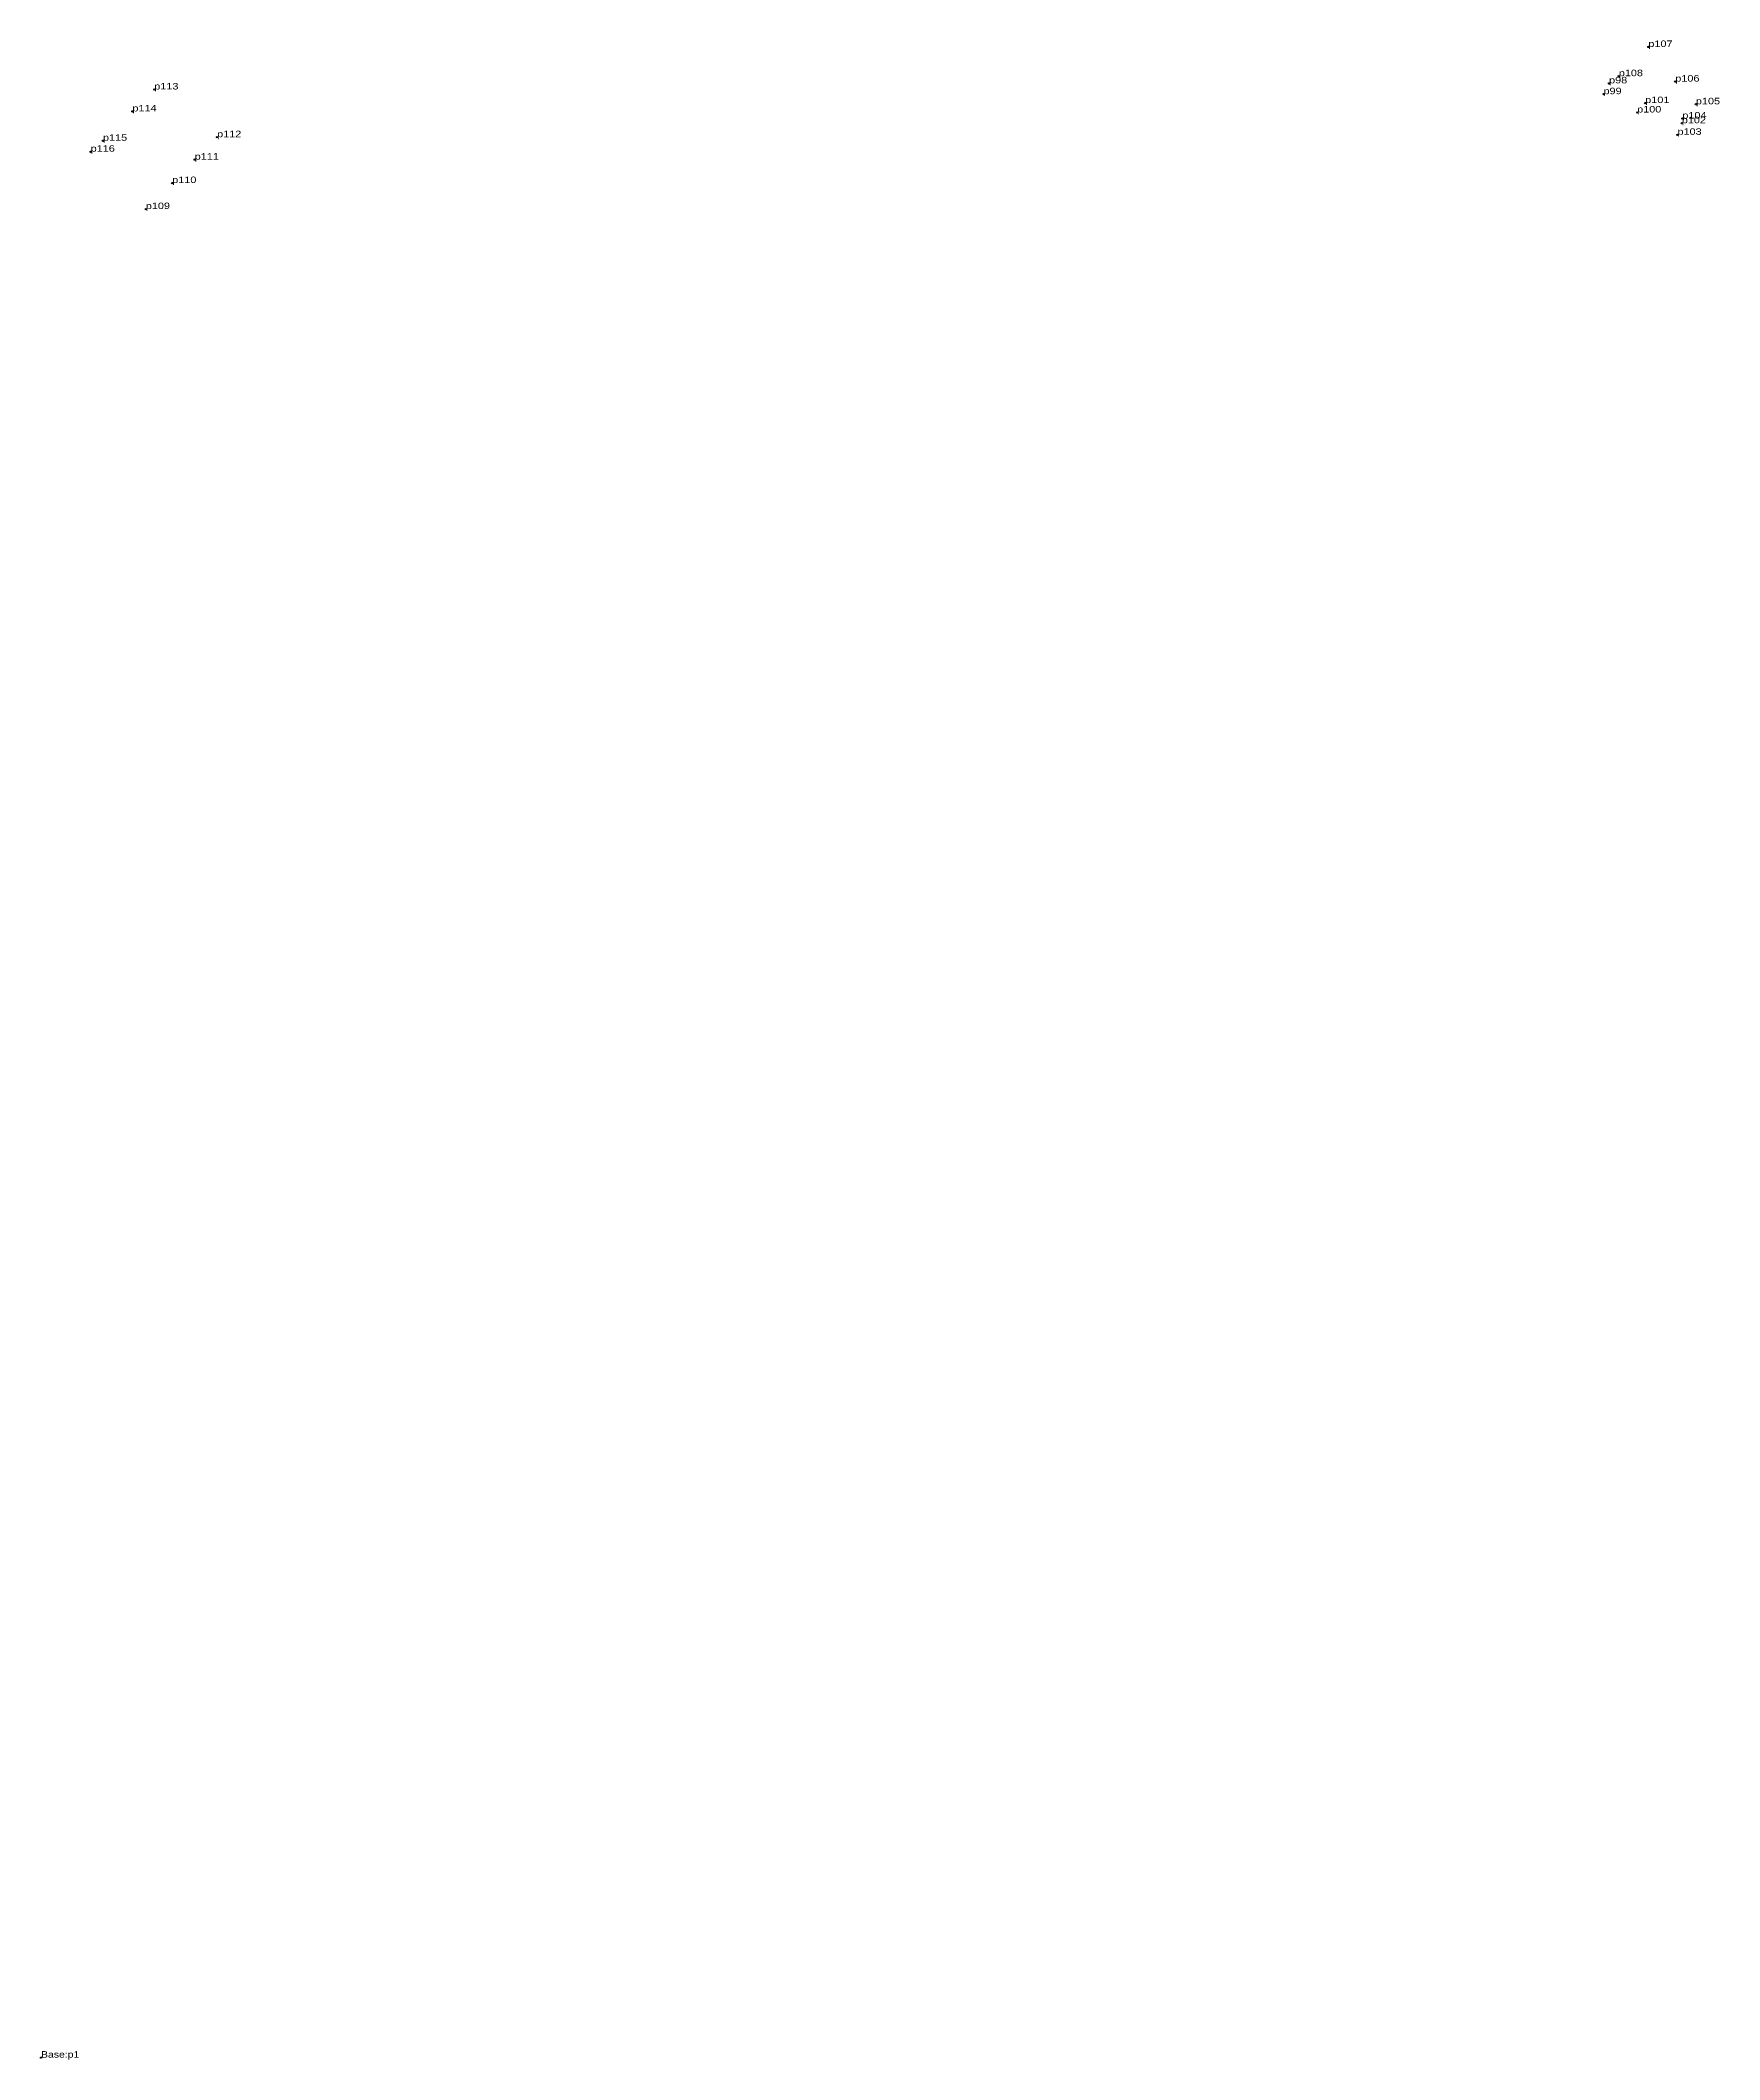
# Model space of a CAD drawing. Header units: metres. Extents: x 541914 to 552595, y 1832668 to 1842226.
# Drawn here: x 552130 to 552595, y 1839666 to 1840225 of the extents above; entities that cross this region are included whole.
import ezdxf

# ---------------------------------------------------------------- set-up
doc = ezdxf.new("R2010")
doc.units = ezdxf.units.M
doc.header["$LTSCALE"] = 0.72
doc.header["$PDMODE"] = 32
doc.header["$PDSIZE"] = 0.36
doc.layers.add('12', color=7, linetype='Continuous')
doc.layers.add('7', color=7, linetype='Continuous')

msp = doc.modelspace()

# ---------------------------------------------------------------- texts
at = {"layer": '12'}
for s, width, p in [('p107', 1.25, (552575.29, 1840222.81)), ('p113', 1.25, (552161.71, 1840211.04)), ('p98', 1.25, (552564.42, 1840212.73)), ('p108', 1.25, (552567.11, 1840214.72)), ('p106', 1.25, (552582.75, 1840213.23)), ('p114', 1.25, (552155.66, 1840204.96)), ('p99', 1.25, (552562.87, 1840209.74)), ('p101', 1.25, (552574.43, 1840207.28)), ('p105', 1.25, (552588.45, 1840206.94)), ('p100', 1.25, (552572.19, 1840204.67)), ('p102', 1.25, (552584.55, 1840201.7)), ('p104', 1.25, (552584.7, 1840203)), ('p116', 1.25, (552144.1, 1840193.82)), ('p115', 1.25, (552147.51, 1840196.84)), ('p112', 1.25, (552179.11, 1840197.83)), ('p103', 1.25, (552583.35, 1840198.49)), ('p111', 1.25, (552172.9, 1840191.62)), ('p110', 1.25, (552166.68, 1840185.14)), ('p109', 1.25, (552159.37, 1840177.93)), ('Base:p1', 1.2, (552130.37, 1839666.12))]:
    msp.add_text(s, height=1.8, dxfattribs=dict(at, width=width)).set_placement(p)

# ---------------------------------------------------------------- linework, layer by layer
at = {"layer": '7'}
for p in [(552575.29, 1840222.81), (552564.42, 1840212.73), (552567.11, 1840214.72), (552582.75, 1840213.23), (552161.71, 1840211.04), (552562.87, 1840209.74), (552574.43, 1840207.28), (552588.45, 1840206.94), (552155.66, 1840204.96), (552572.19, 1840204.67), (552584.55, 1840201.7), (552584.7, 1840203), (552147.51, 1840196.84), (552179.11, 1840197.83), (552583.35, 1840198.49), (552144.1, 1840193.82), (552172.9, 1840191.62), (552166.68, 1840185.14), (552159.37, 1840177.93), (552130.37, 1839666.12)]:
    msp.add_point(p, dxfattribs=at)

msp.set_redraw_order([(e.dxf.handle, doc.entitydb.next_handle()) for e in msp.query("TEXT MTEXT ATTDEF DIMENSION ARC_DIMENSION")])  # texts and dimensions are drawn at this point

doc.saveas('drawing.dxf')
